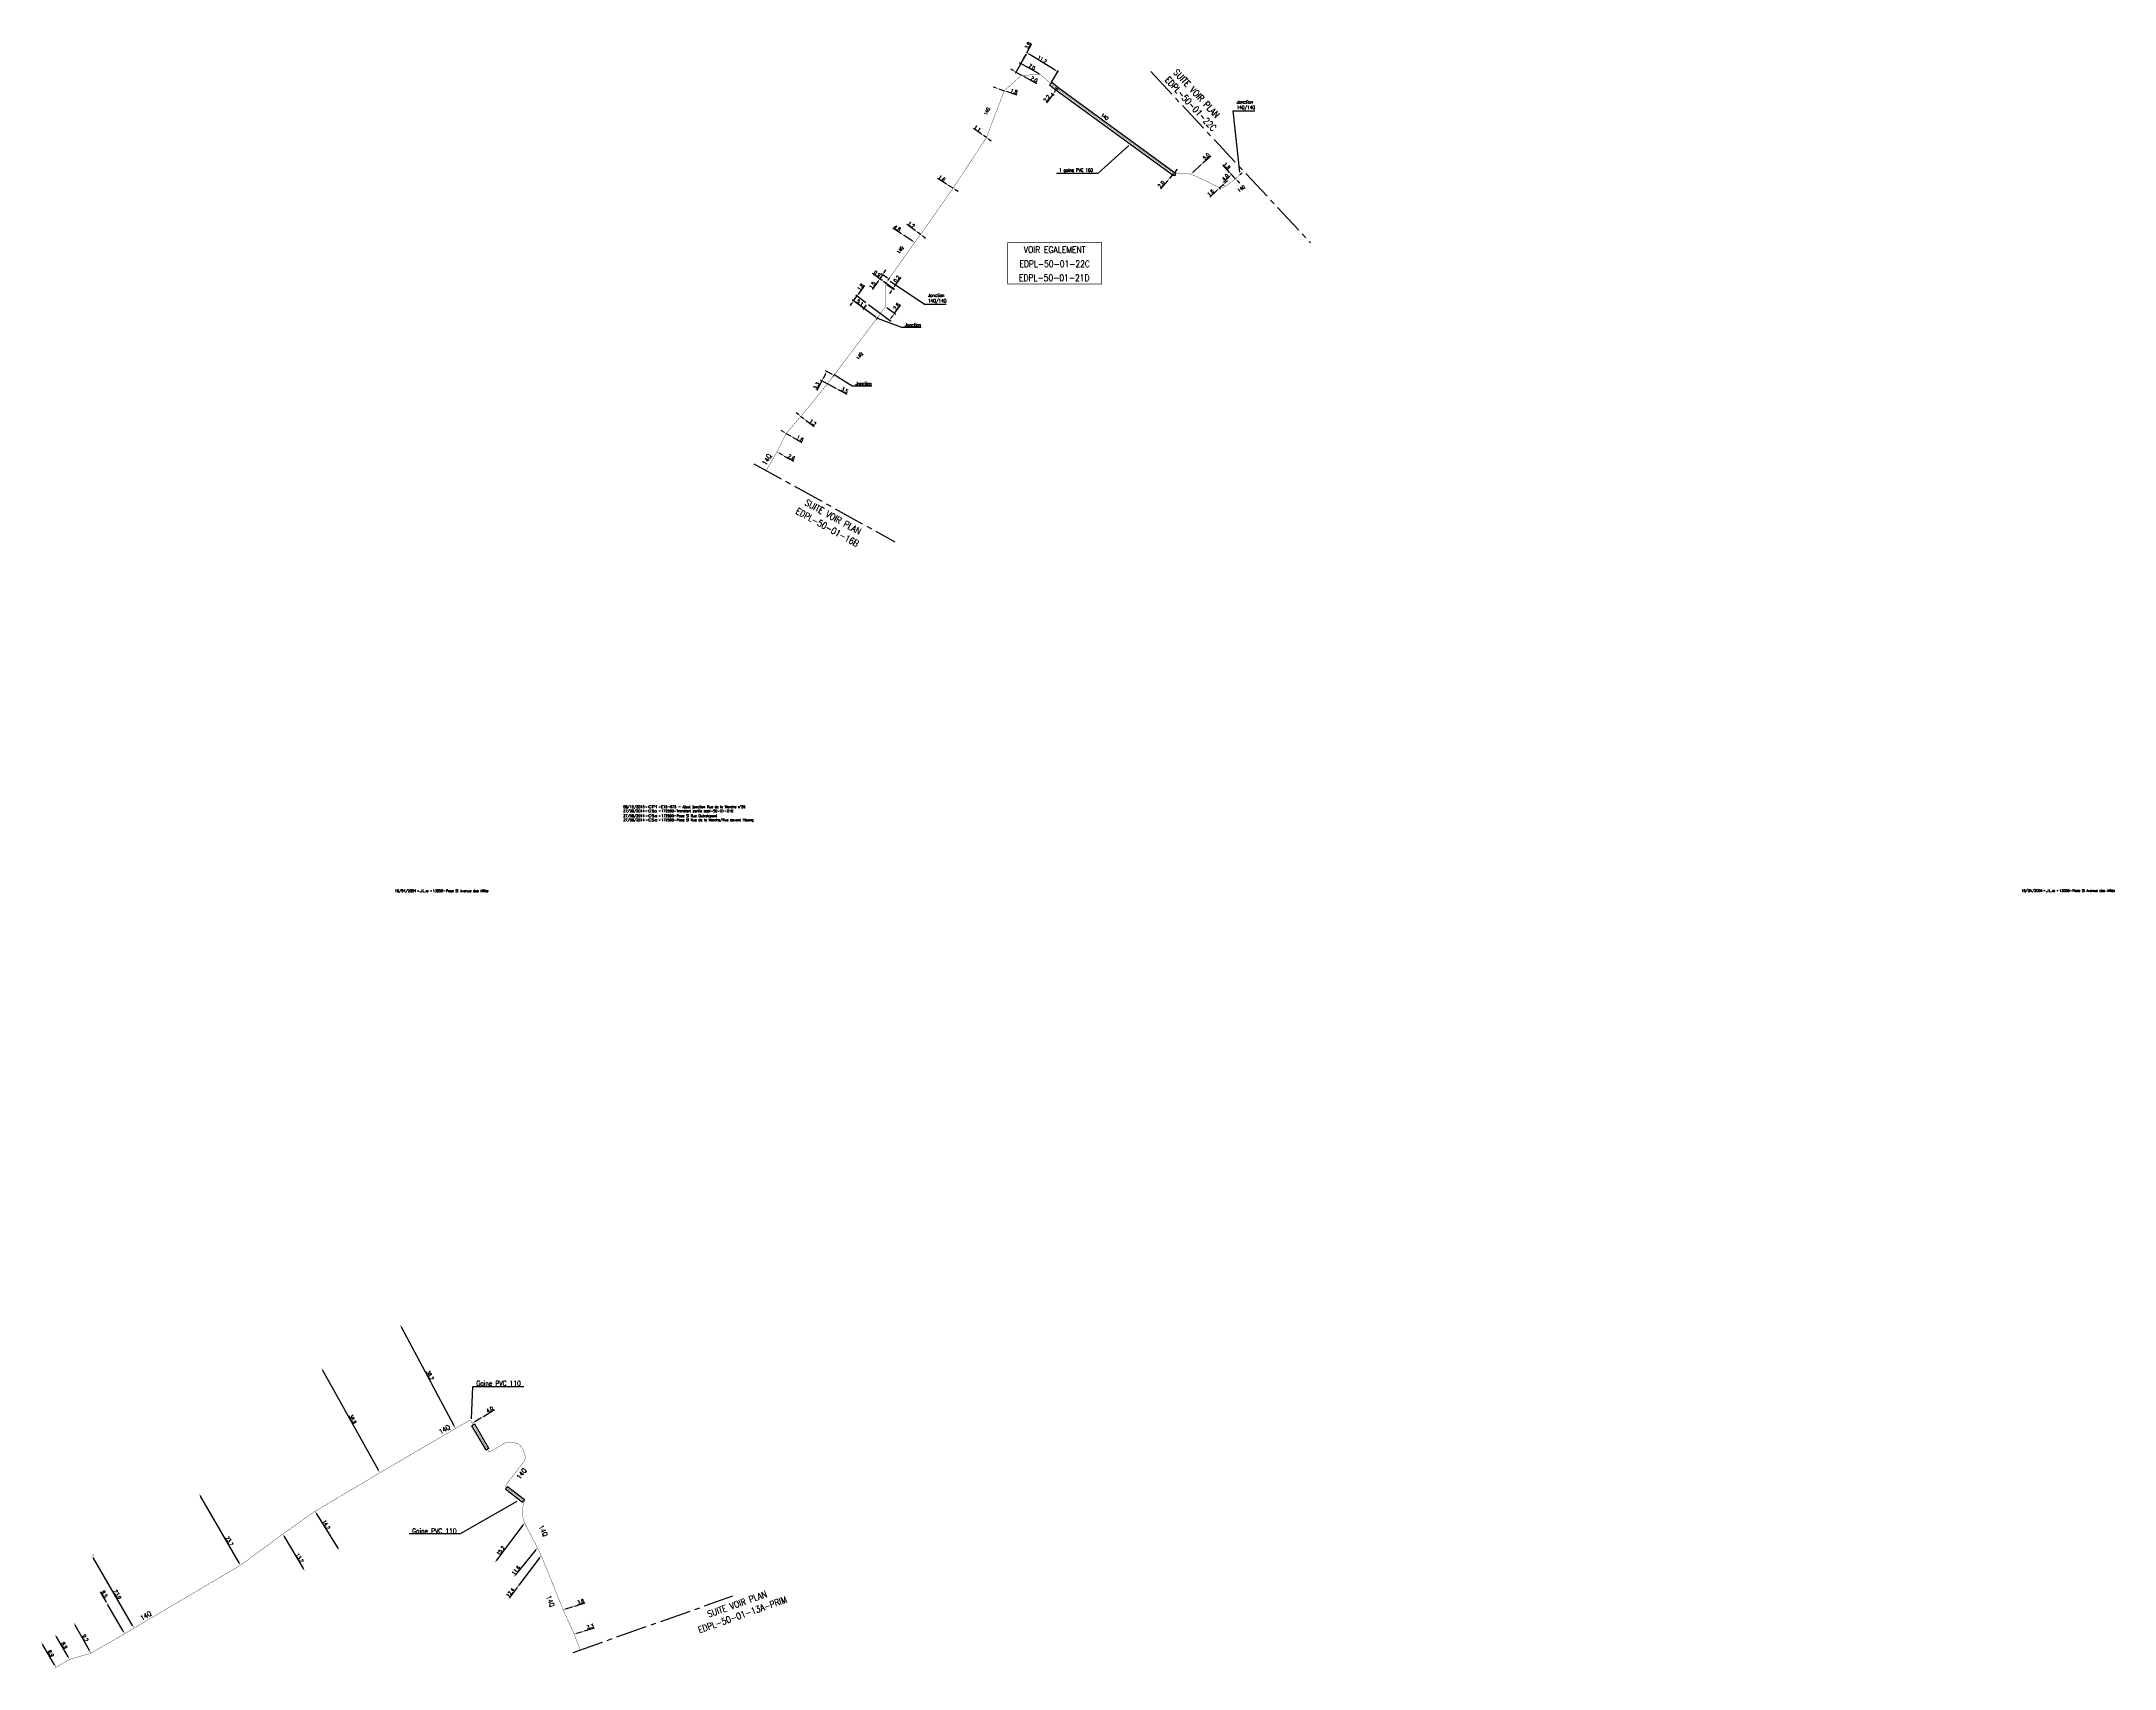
# Model space of a CAD drawing. Header units: millimetres. Extents: x 267332 to 267969, y 125000 to 125500.
import ezdxf
from ezdxf.enums import TextEntityAlignment as Align

# ---------------------------------------------------------------- set-up
doc = ezdxf.new("R2010")
doc.units = ezdxf.units.MM
doc.header["$PDMODE"] = 34
doc.linetypes.add('CENTER2', pattern=[28.575, 19.05, -3.175, 3.175, -3.175])
doc.linetypes.add('S_ST', pattern=[14, 8, -1.5, 0, -1.5, 0, -1.5, 0, -1.5])
doc.layers.get('0').update_dxf_attribs({"linetype": 'CONTINUOUS'})
doc.layers.get('DEFPOINTS').update_dxf_attribs({"linetype": 'CONTINUOUS'})
for name, color, linetype in [('S_100', 5, 'CONTINUOUS'), ('S_300', 7, 'CONTINUOUS'), ('S_400', 7, 'CONTINUOUS'), ('S_900', 7, 'CONTINUOUS')]:
    doc.layers.add(name, color=color, linetype=linetype)
doc.layers.add('S_910', color=7, linetype='CONTINUOUS', plot=False)
doc.styles.get("Standard").update_dxf_attribs({"font": 'romans.shx', "width": 0.85})
doc.dimstyles.get("Standard").update_dxf_attribs({"dimtxt": 1.5, "dimasz": 1.2, "dimexe": 0.625, "dimexo": 0.625, "dimgap": 0.25, "dimtad": 1, "dimdec": 1, "dimzin": 0, "dimdsep": 46, "dimtxsty": 'Standard', "dimcen": -0.5, "dimadec": 0, "dimazin": 0, "dimtfac": 1, "dimtdec": 1, "dimtmove": 0, "dimatfit": 3, "dimfxl": 0, "dimtolj": 1, "dimtzin": 0, "dimarcsym": 0})

# ---------------------------------------------------------------- blocks, each defined once
blk = doc.blocks.new('*D0')
at = {"layer": 'DEFPOINTS', "color": 0, "linetype": 'Continuous', "transparency": 16777216}
for p in [(267332.27, 125008.02), (267332.27, 125008.02), (267336.78, 125000.34)]:
    blk.add_point(p, dxfattribs=at)
at = {"layer": 'S_100', "color": 0, "linetype": 'Continuous', "lineweight": -2, "transparency": 16777216}
blk.add_line((267336.32, 125001.12), (267332.73, 125007.24), dxfattribs=at)
at = {"layer": 'S_100', "color": 0, "linetype": 'Continuous', "transparency": 16777216}
for points in [[(267332.86, 125007.32), (267332.6, 125007.16), (267332.27, 125008.02)], [(267336.45, 125001.19), (267336.19, 125001.04), (267336.78, 125000.34)]]:
    blk.add_solid(points, dxfattribs=at)
at = {"layer": 'S_100', "color": 0, "linetype": 'Continuous', "transparency": 16777216, "insert": (267335.17, 125004.56), "char_height": 1.125, "attachment_point": 5, "rotation": 300.39828}
blk.add_mtext('\\A1;8.9', dxfattribs=at)
blk = doc.blocks.new('*D1')
at = {"layer": 'DEFPOINTS', "color": 0, "linetype": 'Continuous', "transparency": 16777216}
for p in [(267336.42, 125010.45), (267336.42, 125010.45), (267340.92, 125002.77)]:
    blk.add_point(p, dxfattribs=at)
at = {"layer": 'S_100', "color": 0, "linetype": 'Continuous', "lineweight": -2, "transparency": 16777216}
blk.add_line((267340.47, 125003.55), (267336.88, 125009.67), dxfattribs=at)
at = {"layer": 'S_100', "color": 0, "linetype": 'Continuous', "transparency": 16777216}
for points in [[(267337.01, 125009.75), (267336.75, 125009.6), (267336.42, 125010.45)], [(267340.6, 125003.62), (267340.34, 125003.47), (267340.92, 125002.77)]]:
    blk.add_solid(points, dxfattribs=at)
at = {"layer": 'S_100', "color": 0, "linetype": 'Continuous', "transparency": 16777216, "insert": (267339.3, 125007.02), "char_height": 1.125, "attachment_point": 5, "rotation": 300.385}
blk.add_mtext('\\A1;8.9', dxfattribs=at)
blk = doc.blocks.new('*D2')
at = {"layer": 'DEFPOINTS', "color": 0, "linetype": 'Continuous', "transparency": 16777216}
for p in [(267342.23, 125014.07), (267342.23, 125014.07), (267347.47, 125004.67)]:
    blk.add_point(p, dxfattribs=at)
at = {"layer": 'S_100', "color": 0, "linetype": 'Continuous', "lineweight": -2, "transparency": 16777216}
for p, q in [((267347.04, 125005.45), (267342.66, 125013.28)), ((267347.88, 125004.9), (267347.89, 125004.9))]:
    blk.add_line(p, q, dxfattribs=at)
at = {"layer": 'S_100', "color": 0, "linetype": 'Continuous', "transparency": 16777216}
for points in [[(267342.8, 125013.35), (267342.53, 125013.21), (267342.23, 125014.07)], [(267347.17, 125005.53), (267346.91, 125005.38), (267347.48, 125004.67)]]:
    blk.add_solid(points, dxfattribs=at)
at = {"layer": 'S_100', "color": 0, "linetype": 'Continuous', "transparency": 16777216, "insert": (267345.74, 125009.31), "char_height": 1.125, "attachment_point": 5, "rotation": 299.19842}
blk.add_mtext('\\A1;9.2', dxfattribs=at)
blk = doc.blocks.new('*D3')
at = {"layer": 'DEFPOINTS', "color": 0, "linetype": 'Continuous', "transparency": 16777216}
for p in [(267352.26, 125020.32), (267352.26, 125020.32), (267357.87, 125010.69)]:
    blk.add_point(p, dxfattribs=at)
at = {"layer": 'S_100', "color": 0, "linetype": 'Continuous', "lineweight": -2, "transparency": 16777216}
for p, q in [((267352.26, 125020.32), (267350.4, 125023.52)), ((267357.42, 125011.47), (267352.71, 125019.55))]:
    blk.add_line(p, q, dxfattribs=at)
at = {"layer": 'S_100', "color": 0, "linetype": 'Continuous', "transparency": 16777216}
for points in [[(267352.84, 125019.62), (267352.58, 125019.47), (267352.26, 125020.32)], [(267357.55, 125011.54), (267357.29, 125011.39), (267357.87, 125010.69)]]:
    blk.add_solid(points, dxfattribs=at)
at = {"layer": 'S_100', "color": 0, "linetype": 'Continuous', "transparency": 16777216, "insert": (267351.65, 125022.87), "char_height": 1.125, "attachment_point": 5, "rotation": 300.21161}
blk.add_mtext('\\A1;9.5', dxfattribs=at)
blk = doc.blocks.new('*D4')
at = {"layer": 'DEFPOINTS', "color": 0, "linetype": 'Continuous', "transparency": 16777216}
for p in [(267347.83, 125034.63), (267347.84, 125034.63), (267360.74, 125012.39)]:
    blk.add_point(p, dxfattribs=at)
at = {"layer": 'S_100', "color": 0, "linetype": 'Continuous', "lineweight": -2, "transparency": 16777216}
for p, q in [((267348.23, 125034.86), (267348.25, 125034.87)), ((267360.29, 125013.17), (267348.29, 125033.86))]:
    blk.add_line(p, q, dxfattribs=at)
at = {"layer": 'S_100', "color": 0, "linetype": 'Continuous', "transparency": 16777216}
for points in [[(267348.42, 125033.93), (267348.16, 125033.78), (267347.84, 125034.63)], [(267360.42, 125013.24), (267360.16, 125013.09), (267360.74, 125012.39)]]:
    blk.add_solid(points, dxfattribs=at)
at = {"layer": 'S_100', "color": 0, "linetype": 'Continuous', "transparency": 16777216, "insert": (267355.64, 125022.68), "char_height": 1.125, "attachment_point": 5, "rotation": 300.11618}
blk.add_mtext('\\A1;23.9', dxfattribs=at)
blk = doc.blocks.new('*D5')
at = {"layer": 'DEFPOINTS', "color": 0, "linetype": 'Continuous', "transparency": 16777216}
for p in [(267380.71, 125053.7), (267380.71, 125053.7), (267393.47, 125031.72)]:
    blk.add_point(p, dxfattribs=at)
at = {"layer": 'S_100', "color": 0, "linetype": 'Continuous', "lineweight": -2, "transparency": 16777216}
blk.add_line((267393.01, 125032.5), (267381.16, 125052.93), dxfattribs=at)
at = {"layer": 'S_100', "color": 0, "linetype": 'Continuous', "transparency": 16777216}
for points in [[(267381.29, 125053), (267381.03, 125052.85), (267380.71, 125053.7)], [(267393.14, 125032.58), (267392.88, 125032.43), (267393.47, 125031.72)]]:
    blk.add_solid(points, dxfattribs=at)
at = {"layer": 'S_100', "color": 0, "linetype": 'Continuous', "transparency": 16777216, "insert": (267390.03, 125039.14), "char_height": 1.125, "attachment_point": 5, "rotation": 300.13149}
blk.add_mtext('\\A1;23.7', dxfattribs=at)
blk = doc.blocks.new('*D6')
at = {"layer": 'DEFPOINTS', "color": 0, "linetype": 'Continuous', "transparency": 16777216}
for p in [(267406.45, 125041.3), (267413.15, 125029.93), (267413.15, 125029.93)]:
    blk.add_point(p, dxfattribs=at)
at = {"layer": 'S_100', "color": 0, "linetype": 'Continuous', "lineweight": -2, "transparency": 16777216}
blk.add_line((267406.91, 125040.53), (267412.69, 125030.71), dxfattribs=at)
at = {"layer": 'S_100', "color": 0, "linetype": 'Continuous', "transparency": 16777216}
for points in [[(267407.03, 125040.6), (267406.78, 125040.45), (267406.45, 125041.3)], [(267412.82, 125030.78), (267412.56, 125030.63), (267413.15, 125029.93)]]:
    blk.add_solid(points, dxfattribs=at)
at = {"layer": 'S_100', "color": 0, "linetype": 'Continuous', "transparency": 16777216, "insert": (267411.63, 125033.99), "char_height": 1.125, "attachment_point": 5, "rotation": 300.51658}
blk.add_mtext('\\A1;13.2', dxfattribs=at)
blk = doc.blocks.new('*D7')
at = {"layer": 'DEFPOINTS', "color": 0, "linetype": 'Continuous', "transparency": 16777216}
for p in [(267416.35, 125048.3), (267423.86, 125036.24), (267423.86, 125036.24)]:
    blk.add_point(p, dxfattribs=at)
at = {"layer": 'S_100', "color": 0, "linetype": 'Continuous', "lineweight": -2, "transparency": 16777216}
blk.add_line((267416.83, 125047.53), (267423.38, 125037.01), dxfattribs=at)
at = {"layer": 'S_100', "color": 0, "linetype": 'Continuous', "transparency": 16777216}
for points in [[(267416.96, 125047.61), (267416.7, 125047.45), (267416.35, 125048.3)], [(267423.51, 125037.09), (267423.26, 125036.93), (267423.86, 125036.24)]]:
    blk.add_solid(points, dxfattribs=at)
at = {"layer": 'S_100', "color": 0, "linetype": 'Continuous', "transparency": 16777216, "insert": (267419.81, 125044.16), "char_height": 1.125, "attachment_point": 5, "rotation": 301.91455}
blk.add_mtext('\\A1;14.2', dxfattribs=at)
blk = doc.blocks.new('*D8')
at = {"layer": 'DEFPOINTS', "color": 0, "linetype": 'Continuous', "transparency": 16777216}
for p in [(267418.33, 125092.37), (267418.33, 125092.37), (267436.25, 125060.11)]:
    blk.add_point(p, dxfattribs=at)
at = {"layer": 'S_100', "color": 0, "linetype": 'Continuous', "lineweight": -2, "transparency": 16777216}
blk.add_line((267435.82, 125060.9), (267418.77, 125091.58), dxfattribs=at)
at = {"layer": 'S_100', "color": 0, "linetype": 'Continuous', "transparency": 16777216}
for points in [[(267418.9, 125091.65), (267418.64, 125091.51), (267418.33, 125092.37)], [(267435.95, 125060.97), (267435.69, 125060.82), (267436.25, 125060.11)]]:
    blk.add_solid(points, dxfattribs=at)
at = {"layer": 'S_100', "color": 0, "linetype": 'Continuous', "transparency": 16777216, "insert": (267427.95, 125076.6), "char_height": 1.125, "attachment_point": 5, "rotation": 299.05292}
blk.add_mtext('\\A1;36.9', dxfattribs=at)
blk = doc.blocks.new('*D9')
at = {"layer": 'DEFPOINTS', "color": 0, "linetype": 'Continuous', "transparency": 16777216}
for p in [(267442.52, 125105.71), (267442.52, 125105.71), (267459.53, 125073.75)]:
    blk.add_point(p, dxfattribs=at)
at = {"layer": 'S_100', "color": 0, "linetype": 'Continuous', "lineweight": -2, "transparency": 16777216}
blk.add_line((267459.11, 125074.55), (267442.94, 125104.91), dxfattribs=at)
at = {"layer": 'S_100', "color": 0, "linetype": 'Continuous', "transparency": 16777216}
for points in [[(267443.07, 125104.98), (267442.81, 125104.84), (267442.52, 125105.71)], [(267459.24, 125074.62), (267458.98, 125074.48), (267459.53, 125073.75)]]:
    blk.add_solid(points, dxfattribs=at)
at = {"layer": 'S_100', "color": 0, "linetype": 'Continuous', "transparency": 16777216, "insert": (267451.69, 125090.08), "char_height": 1.125, "attachment_point": 5, "rotation": 298.03185}
blk.add_mtext('\\A1;36.2', dxfattribs=at)
blk = doc.blocks.new('*D10')
at = {"layer": 'DEFPOINTS', "color": 0, "linetype": 'Continuous', "transparency": 16777216}
for p in [(267464.69, 125075.39), (267468.1, 125077.48), (267468.1, 125077.48)]:
    blk.add_point(p, dxfattribs=at)
at = {"layer": 'S_100', "color": 0, "linetype": 'Continuous', "lineweight": -2, "transparency": 16777216}
for p, q in [((267465.46, 125075.86), (267467.34, 125077.01)), ((267467.86, 125077.88), (267467.86, 125077.88)), ((267468.1, 125077.48), (267471.5, 125079.55))]:
    blk.add_line(p, q, dxfattribs=at)
at = {"layer": 'S_100', "color": 0, "linetype": 'Continuous', "transparency": 16777216}
for points in [[(267465.38, 125075.99), (267465.54, 125075.73), (267464.69, 125075.39)], [(267467.26, 125077.13), (267467.41, 125076.88), (267468.1, 125077.48)]]:
    blk.add_solid(points, dxfattribs=at)
at = {"layer": 'S_100', "color": 0, "linetype": 'Continuous', "transparency": 16777216, "insert": (267470.09, 125079.57), "char_height": 1.125, "attachment_point": 5, "rotation": 31.40659}
blk.add_mtext('\\A1;4.0', dxfattribs=at)
blk = doc.blocks.new('*D11')
at = {"layer": 'DEFPOINTS', "color": 0, "linetype": 'Continuous', "transparency": 16777216}
for p in [(267485.87, 125034.74), (267478.47, 125024.85), (267478.47, 125024.85)]:
    blk.add_point(p, dxfattribs=at)
at = {"layer": 'S_100', "color": 0, "linetype": 'Continuous', "lineweight": -2, "transparency": 16777216}
for p, q in [((267485.33, 125034.02), (267479.01, 125025.57)), ((267478.47, 125024.85), (267476.02, 125021.57))]:
    blk.add_line(p, q, dxfattribs=at)
at = {"layer": 'S_100', "color": 0, "linetype": 'Continuous', "transparency": 16777216}
for points in [[(267485.21, 125034.11), (267485.45, 125033.93), (267485.87, 125034.74)], [(267478.89, 125025.66), (267479.13, 125025.48), (267478.47, 125024.85)]]:
    blk.add_solid(points, dxfattribs=at)
at = {"layer": 'S_100', "color": 0, "linetype": 'Continuous', "transparency": 16777216, "insert": (267476.37, 125023.3), "char_height": 1.125, "attachment_point": 5, "rotation": 53.19744}
blk.add_mtext('\\A1;12.4', dxfattribs=at)
blk = doc.blocks.new('*D12')
at = {"layer": 'DEFPOINTS', "color": 0, "linetype": 'Continuous', "transparency": 16777216}
for p in [(267484.7, 125037.09), (267477.41, 125028.02), (267477.41, 125028.02)]:
    blk.add_point(p, dxfattribs=at)
at = {"layer": 'S_100', "color": 0, "linetype": 'Continuous', "lineweight": -2, "transparency": 16777216}
for p, q in [((267484.13, 125036.39), (267477.97, 125028.72)), ((267484.33, 125037.39), (267484.33, 125037.39))]:
    blk.add_line(p, q, dxfattribs=at)
at = {"layer": 'S_100', "color": 0, "linetype": 'Continuous', "transparency": 16777216}
for points in [[(267484.02, 125036.49), (267484.25, 125036.3), (267484.7, 125037.09)], [(267477.85, 125028.82), (267478.09, 125028.63), (267477.41, 125028.02)]]:
    blk.add_solid(points, dxfattribs=at)
at = {"layer": 'S_100', "color": 0, "linetype": 'Continuous', "transparency": 16777216, "insert": (267478.15, 125030.14), "char_height": 1.125, "attachment_point": 5, "rotation": 51.21604}
blk.add_mtext('\\A1;11.6', dxfattribs=at)
blk = doc.blocks.new('*D13')
at = {"layer": 'DEFPOINTS', "color": 0, "linetype": 'Continuous', "transparency": 16777216}
for p in [(267480.77, 125044.76), (267471.63, 125032.56), (267471.63, 125032.56)]:
    blk.add_point(p, dxfattribs=at)
at = {"layer": 'S_100', "color": 0, "linetype": 'Continuous', "lineweight": -2, "transparency": 16777216}
blk.add_line((267480.23, 125044.04), (267472.17, 125033.28), dxfattribs=at)
at = {"layer": 'S_100', "color": 0, "linetype": 'Continuous', "transparency": 16777216}
for points in [[(267480.11, 125044.13), (267480.36, 125043.95), (267480.77, 125044.76)], [(267472.05, 125033.37), (267472.29, 125033.19), (267471.63, 125032.56)]]:
    blk.add_solid(points, dxfattribs=at)
at = {"layer": 'S_100', "color": 0, "linetype": 'Continuous', "transparency": 16777216, "insert": (267473.42, 125036.2), "char_height": 1.125, "attachment_point": 5, "rotation": 53.14109}
blk.add_mtext('\\A1;15.2', dxfattribs=at)
blk = doc.blocks.new('GIS_MODF')
at = {"color": 0, "linetype": 'Continuous', "flags": 128}
for points in [[(-2.26, -0.01), (-1.76, -0.01)], [(1.76, -0.01), (2.26, -0.01)]]:
    blk.add_lwpolyline(points, dxfattribs=at)
at = {"color": 0, "linetype": 'Continuous'}
blk.add_attdef('DATE', text='', height=0.75, dxfattribs=at).set_placement((-2.58, -0.39), align=Align.RIGHT)
at = {"color": 0, "linetype": 'Continuous', "width": 3.590909}
blk.add_attdef('USER', text='', height=0.75, dxfattribs=at).set_placement((-1.52, -0.39), (1.31, -0.39), align=Align.FIT)
at = {"color": 0, "linetype": 'Continuous'}
blk.add_attdef('DESC', (2.53, -0.39), '', height=0.75, dxfattribs=at)
blk = doc.blocks.new('*D14')
at = {"layer": 'DEFPOINTS', "color": 0, "linetype": 'Continuous', "transparency": 16777216}
for p in [(267582.92, 125421.94), (267586.07, 125419.62), (267589.11, 125415.15)]:
    blk.add_point(p, dxfattribs=at)
at = {"layer": 'S_100', "color": 0, "linetype": 'Continuous', "lineweight": -2, "transparency": 16777216}
for p, q in [((267583.46, 125422.66), (267585.32, 125425.19)), ((267581.32, 125419.77), (267580.79, 125419.04)), ((267588.73, 125415.42), (267581.48, 125420.77)), ((267581.86, 125420.49), (267582.92, 125421.94)), ((267585.69, 125419.9), (267582.55, 125422.22))]:
    blk.add_line(p, q, dxfattribs=at)
at = {"layer": 'S_100', "color": 0, "linetype": 'Continuous', "transparency": 16777216}
for points in [[(267581.2, 125419.85), (267581.44, 125419.68), (267581.86, 125420.49)], [(267583.34, 125422.75), (267583.58, 125422.57), (267582.92, 125421.94)]]:
    blk.add_solid(points, dxfattribs=at)
at = {"layer": 'S_100', "color": 0, "linetype": 'Continuous', "transparency": 16777216, "insert": (267584.05, 125424.73), "char_height": 1.125, "attachment_point": 5, "rotation": 53.6048}
blk.add_mtext('\\A1;1.8', dxfattribs=at)
blk = doc.blocks.new('*D15')
at = {"layer": 'DEFPOINTS', "color": 0, "linetype": 'Continuous', "transparency": 16777216}
for p in [(267586.07, 125419.62), (267585, 125418.17), (267589.11, 125415.15)]:
    blk.add_point(p, dxfattribs=at)
at = {"layer": 'S_100', "color": 0, "linetype": 'Continuous', "lineweight": -2, "transparency": 16777216}
for p, q in [((267585, 125418.17), (267582.58, 125419.95)), ((267585.79, 125419.24), (267584.72, 125417.79)), ((267588.38, 125415.68), (267585.72, 125417.64))]:
    blk.add_line(p, q, dxfattribs=at)
at = {"layer": 'S_100', "color": 0, "linetype": 'Continuous', "transparency": 16777216}
for points in [[(267585.81, 125417.76), (267585.64, 125417.52), (267585, 125418.17)], [(267588.47, 125415.8), (267588.29, 125415.56), (267589.11, 125415.15)]]:
    blk.add_solid(points, dxfattribs=at)
at = {"layer": 'S_100', "color": 0, "linetype": 'Continuous', "transparency": 16777216, "insert": (267583.87, 125419.93), "char_height": 1.125, "attachment_point": 5, "rotation": 323.6048}
blk.add_mtext('\\A1;5.1', dxfattribs=at)
blk = doc.blocks.new('*D16')
at = {"layer": 'DEFPOINTS', "color": 0, "linetype": 'Continuous', "transparency": 16777216}
for p in [(267586.07, 125419.62), (267591.72, 125418.69), (267592.96, 125414.54)]:
    blk.add_point(p, dxfattribs=at)
at = {"layer": 'S_100', "color": 0, "linetype": 'Continuous', "lineweight": -2, "transparency": 16777216}
for p, q in [((267586.45, 125419.34), (267593.33, 125414.27)), ((267594.5, 125416.64), (267596.44, 125419.28)), ((267592.09, 125418.41), (267594.88, 125416.36)), ((267593.49, 125415.27), (267593.96, 125415.91))]:
    blk.add_line(p, q, dxfattribs=at)
at = {"layer": 'S_100', "color": 0, "linetype": 'Continuous', "transparency": 16777216}
for points in [[(267593.37, 125415.36), (267593.61, 125415.18), (267592.96, 125414.54)], [(267593.84, 125416), (267594.08, 125415.82), (267594.5, 125416.64)]]:
    blk.add_solid(points, dxfattribs=at)
at = {"layer": 'S_100', "color": 0, "linetype": 'Continuous', "transparency": 16777216, "insert": (267595.13, 125418.76), "char_height": 1.125, "attachment_point": 5, "rotation": 53.6048}
blk.add_mtext('\\A1;2.6', dxfattribs=at)
blk = doc.blocks.new('*D17')
at = {"layer": 'DEFPOINTS', "color": 0, "linetype": 'Continuous', "transparency": 16777216}
for p in [(267591.1, 125426.45), (267591.1, 125426.45), (267591.83, 125425.92)]:
    blk.add_point(p, dxfattribs=at)
at = {"layer": 'S_100', "color": 0, "linetype": 'Continuous', "lineweight": -2, "transparency": 16777216}
for p, q in [((267590.37, 125426.97), (267587.73, 125428.84)), ((267591.83, 125425.92), (267591.1, 125426.45)), ((267592.57, 125425.4), (267593.3, 125424.88))]:
    blk.add_line(p, q, dxfattribs=at)
at = {"layer": 'S_100', "color": 0, "linetype": 'Continuous', "transparency": 16777216}
for points in [[(267590.45, 125427.09), (267590.28, 125426.84), (267591.1, 125426.45)], [(267592.65, 125425.53), (267592.48, 125425.28), (267591.83, 125425.92)]]:
    blk.add_solid(points, dxfattribs=at)
at = {"layer": 'S_100', "color": 0, "linetype": 'Continuous', "transparency": 16777216, "insert": (267589.11, 125428.77), "char_height": 1.125, "attachment_point": 5, "rotation": 324.6291}
blk.add_mtext('\\A1;0.9', dxfattribs=at)
blk = doc.blocks.new('*D18')
at = {"layer": 'DEFPOINTS', "color": 0, "linetype": 'Continuous', "transparency": 16777216}
for p in [(267591.1, 125426.45), (267591.72, 125425.76), (267594.05, 125424.35)]:
    blk.add_point(p, dxfattribs=at)
at = {"layer": 'S_100', "color": 0, "linetype": 'Continuous', "lineweight": -2, "transparency": 16777216}
for p, q in [((267591.48, 125426.17), (267594.44, 125424.08)), ((267592.1, 125425.49), (267594.32, 125423.91)), ((267594.57, 125425.08), (267596.47, 125427.76)), ((267593.42, 125423.45), (267592.9, 125422.72)), ((267593.94, 125424.19), (267594.05, 125424.35))]:
    blk.add_line(p, q, dxfattribs=at)
at = {"layer": 'S_100', "color": 0, "linetype": 'Continuous', "transparency": 16777216}
for points in [[(267594.45, 125425.17), (267594.7, 125425), (267594.05, 125424.35)], [(267593.29, 125423.54), (267593.54, 125423.37), (267593.94, 125424.19)]]:
    blk.add_solid(points, dxfattribs=at)
at = {"layer": 'S_100', "color": 0, "linetype": 'Continuous', "transparency": 16777216, "insert": (267595.17, 125427.22), "char_height": 1.125, "attachment_point": 5, "rotation": 54.6291}
blk.add_mtext('\\A1;0.2', dxfattribs=at)
blk = doc.blocks.new('*D19')
at = {"layer": 'DEFPOINTS', "color": 0, "linetype": 'Continuous', "transparency": 16777216}
for p in [(267596.65, 125441.05), (267596.65, 125441.05), (267600.67, 125438.43)]:
    blk.add_point(p, dxfattribs=at)
at = {"layer": 'S_100', "color": 0, "linetype": 'Continuous', "lineweight": -2, "transparency": 16777216}
for p, q in [((267596.65, 125441.05), (267593.91, 125442.84)), ((267599.92, 125438.92), (267597.41, 125440.56))]:
    blk.add_line(p, q, dxfattribs=at)
at = {"layer": 'S_100', "color": 0, "linetype": 'Continuous', "transparency": 16777216}
for points in [[(267597.49, 125440.68), (267597.32, 125440.43), (267596.65, 125441.05)], [(267600, 125439.04), (267599.84, 125438.79), (267600.67, 125438.43)]]:
    blk.add_solid(points, dxfattribs=at)
at = {"layer": 'S_100', "color": 0, "linetype": 'Continuous', "transparency": 16777216, "insert": (267595.31, 125442.82), "char_height": 1.125, "attachment_point": 5, "rotation": 326.85467}
blk.add_mtext('\\A1;4.8', dxfattribs=at)
blk = doc.blocks.new('*D20')
at = {"layer": 'DEFPOINTS', "color": 0, "linetype": 'Continuous', "transparency": 16777216}
for p in [(267601.54, 125441.55), (267601.54, 125441.55), (267602.51, 125440.85)]:
    blk.add_point(p, dxfattribs=at)
at = {"layer": 'S_100', "color": 0, "linetype": 'Continuous', "lineweight": -2, "transparency": 16777216}
for p, q in [((267600.81, 125442.08), (267598.27, 125443.92)), ((267602.51, 125440.85), (267601.54, 125441.55)), ((267603.24, 125440.32), (267603.97, 125439.79))]:
    blk.add_line(p, q, dxfattribs=at)
at = {"layer": 'S_100', "color": 0, "linetype": 'Continuous', "transparency": 16777216}
for points in [[(267600.9, 125442.2), (267600.72, 125441.96), (267601.54, 125441.55)], [(267603.33, 125440.44), (267603.15, 125440.2), (267602.51, 125440.85)]]:
    blk.add_solid(points, dxfattribs=at)
at = {"layer": 'S_100', "color": 0, "linetype": 'Continuous', "transparency": 16777216, "insert": (267599.62, 125443.87), "char_height": 1.125, "attachment_point": 5, "rotation": 324.03173}
blk.add_mtext('\\A1;1.2', dxfattribs=at)
blk = doc.blocks.new('*D21')
at = {"layer": 'DEFPOINTS', "color": 0, "linetype": 'Continuous', "transparency": 16777216}
for p in [(267611.1, 125455.97), (267611.1, 125455.97), (267612.47, 125455.14)]:
    blk.add_point(p, dxfattribs=at)
at = {"layer": 'S_100', "color": 0, "linetype": 'Continuous', "lineweight": -2, "transparency": 16777216}
for p, q in [((267610.33, 125456.43), (267607.64, 125458.06)), ((267612.47, 125455.14), (267611.1, 125455.97)), ((267613.24, 125454.67), (267614.01, 125454.21))]:
    blk.add_line(p, q, dxfattribs=at)
at = {"layer": 'S_100', "color": 0, "linetype": 'Continuous', "transparency": 16777216}
for points in [[(267610.41, 125456.56), (267610.25, 125456.31), (267611.1, 125455.97)], [(267613.32, 125454.8), (267613.16, 125454.55), (267612.47, 125455.14)]]:
    blk.add_solid(points, dxfattribs=at)
at = {"layer": 'S_100', "color": 0, "linetype": 'Continuous', "transparency": 16777216, "insert": (267608.99, 125458.12), "char_height": 1.125, "attachment_point": 5, "rotation": 328.81446}
blk.add_mtext('\\A1;1.6', dxfattribs=at)
blk = doc.blocks.new('*D22')
at = {"layer": 'DEFPOINTS', "color": 0, "linetype": 'Continuous', "transparency": 16777216}
for p in [(267621.82, 125471.27), (267621.82, 125471.27), (267622.73, 125470.65)]:
    blk.add_point(p, dxfattribs=at)
at = {"layer": 'S_100', "color": 0, "linetype": 'Continuous', "lineweight": -2, "transparency": 16777216}
for p, q in [((267621.08, 125471.78), (267618.72, 125473.41)), ((267622.73, 125470.65), (267621.82, 125471.27)), ((267623.47, 125470.14), (267624.21, 125469.63))]:
    blk.add_line(p, q, dxfattribs=at)
at = {"layer": 'S_100', "color": 0, "linetype": 'Continuous', "transparency": 16777216}
for points in [[(267621.16, 125471.91), (267620.99, 125471.66), (267621.82, 125471.27)], [(267623.55, 125470.26), (267623.38, 125470.02), (267622.73, 125470.65)]]:
    blk.add_solid(points, dxfattribs=at)
at = {"layer": 'S_100', "color": 0, "linetype": 'Continuous', "transparency": 16777216, "insert": (267619.95, 125473.47), "char_height": 1.125, "attachment_point": 5, "rotation": 325.50392}
blk.add_mtext('\\A1;1.1', dxfattribs=at)
blk = doc.blocks.new('*D23')
at = {"layer": 'DEFPOINTS', "color": 0, "linetype": 'Continuous', "transparency": 16777216}
for p in [(267626.5, 125485.64), (267626.5, 125485.64), (267628.2, 125485.08)]:
    blk.add_point(p, dxfattribs=at)
at = {"layer": 'S_100', "color": 0, "linetype": 'Continuous', "lineweight": -2, "transparency": 16777216}
for p, q in [((267625.64, 125485.93), (267624.79, 125486.21)), ((267626.5, 125485.64), (267628.2, 125485.08)), ((267629.06, 125484.79), (267632.04, 125483.81))]:
    blk.add_line(p, q, dxfattribs=at)
at = {"layer": 'S_100', "color": 0, "linetype": 'Continuous', "transparency": 16777216}
for points in [[(267625.69, 125486.07), (267625.59, 125485.78), (267626.5, 125485.64)], [(267629.11, 125484.94), (267629.01, 125484.65), (267628.2, 125485.08)]]:
    blk.add_solid(points, dxfattribs=at)
at = {"layer": 'S_100', "color": 0, "linetype": 'Continuous', "transparency": 16777216, "insert": (267631.21, 125484.87), "char_height": 1.125, "attachment_point": 5, "rotation": 341.69504}
blk.add_mtext('\\A1;1.8', dxfattribs=at)
blk = doc.blocks.new('*D24')
at = {"layer": 'DEFPOINTS', "color": 0, "linetype": 'Continuous', "transparency": 16777216}
for p in [(267635.12, 125496.74), (267635.12, 125496.74), (267639.37, 125490.01)]:
    blk.add_point(p, dxfattribs=at)
at = {"layer": 'S_100', "color": 0, "linetype": 'Continuous', "lineweight": -2, "transparency": 16777216}
for p, q in [((267633.7, 125494.21), (267634.68, 125495.96)), ((267635.12, 125496.74), (267636.72, 125499.6)), ((267638.96, 125490.24), (267632.86, 125493.66))]:
    blk.add_line(p, q, dxfattribs=at)
at = {"layer": 'S_100', "color": 0, "linetype": 'Continuous', "transparency": 16777216}
for points in [[(267634.55, 125496.03), (267634.81, 125495.89), (267635.12, 125496.74)], [(267633.57, 125494.29), (267633.83, 125494.14), (267633.26, 125493.43)]]:
    blk.add_solid(points, dxfattribs=at)
at = {"layer": 'S_100', "color": 0, "linetype": 'Continuous', "transparency": 16777216, "insert": (267635.49, 125498.93), "char_height": 1.125, "attachment_point": 5, "rotation": 60.76275}
blk.add_mtext('\\A1;3.8', dxfattribs=at)
blk = doc.blocks.new('*D25')
at = {"layer": 'DEFPOINTS', "color": 0, "linetype": 'Continuous', "transparency": 16777216}
for p in [(267635.12, 125496.74), (267633.26, 125493.43), (267639.37, 125490.01)]:
    blk.add_point(p, dxfattribs=at)
at = {"layer": 'S_100', "color": 0, "linetype": 'Continuous', "lineweight": -2, "transparency": 16777216}
for p, q in [((267634.89, 125496.33), (267633.04, 125493.02)), ((267638.59, 125490.45), (267634.05, 125492.99))]:
    blk.add_line(p, q, dxfattribs=at)
at = {"layer": 'S_100', "color": 0, "linetype": 'Continuous', "transparency": 16777216}
for points in [[(267634.12, 125493.12), (267633.98, 125492.86), (267633.26, 125493.43)], [(267638.66, 125490.58), (267638.51, 125490.32), (267639.37, 125490.01)]]:
    blk.add_solid(points, dxfattribs=at)
at = {"layer": 'S_100', "color": 0, "linetype": 'Continuous', "transparency": 16777216, "insert": (267636.68, 125492.37), "char_height": 1.125, "attachment_point": 5, "rotation": 330.76275}
blk.add_mtext('\\A1;7.0', dxfattribs=at)
blk = doc.blocks.new('*D26')
at = {"layer": 'DEFPOINTS', "color": 0, "linetype": 'Continuous', "transparency": 16777216}
for p in [(267635.12, 125496.74), (267631.81, 125490.82), (267633.55, 125489.85)]:
    blk.add_point(p, dxfattribs=at)
at = {"layer": 'S_100', "color": 0, "linetype": 'Continuous', "lineweight": -2, "transparency": 16777216}
for p, q in [((267634.89, 125496.33), (267631.58, 125490.41)), ((267631.02, 125491.26), (267630.24, 125491.7)), ((267631.81, 125490.82), (267633.55, 125489.85)), ((267634.34, 125489.41), (267638.07, 125487.32))]:
    blk.add_line(p, q, dxfattribs=at)
at = {"layer": 'S_100', "color": 0, "linetype": 'Continuous', "transparency": 16777216}
for points in [[(267631.09, 125491.39), (267630.95, 125491.13), (267631.81, 125490.82)], [(267634.41, 125489.54), (267634.26, 125489.27), (267633.55, 125489.85)]]:
    blk.add_solid(points, dxfattribs=at)
at = {"layer": 'S_100', "color": 0, "linetype": 'Continuous', "transparency": 16777216, "insert": (267637.39, 125488.55), "char_height": 1.125, "attachment_point": 5, "rotation": 330.76275}
blk.add_mtext('\\A1;2.0', dxfattribs=at)
blk = doc.blocks.new('*D27')
at = {"layer": 'DEFPOINTS', "color": 0, "linetype": 'Continuous', "transparency": 16777216}
for p in [(267635.12, 125496.74), (267635.12, 125496.74), (267642.47, 125487.31)]:
    blk.add_point(p, dxfattribs=at)
at = {"layer": 'S_100', "color": 0, "linetype": 'Continuous', "lineweight": -2, "transparency": 16777216}
for p, q in [((267643.89, 125491.35), (267635.89, 125496.27)), ((267642.71, 125487.71), (267644.9, 125491.27))]:
    blk.add_line(p, q, dxfattribs=at)
at = {"layer": 'S_100', "color": 0, "linetype": 'Continuous', "transparency": 16777216}
for points in [[(267635.97, 125496.4), (267635.81, 125496.14), (267635.12, 125496.74)], [(267643.97, 125491.47), (267643.81, 125491.22), (267644.66, 125490.87)]]:
    blk.add_solid(points, dxfattribs=at)
at = {"layer": 'S_100', "color": 0, "linetype": 'Continuous', "transparency": 16777216, "insert": (267639.86, 125494.71), "char_height": 1.125, "attachment_point": 5, "rotation": 328.39622}
blk.add_mtext('\\A1;11.2', dxfattribs=at)
blk = doc.blocks.new('*D28')
at = {"layer": 'DEFPOINTS', "color": 0, "linetype": 'Continuous', "transparency": 16777216}
for p in [(267685.64, 125459.45), (267689.29, 125462.86), (267689.29, 125462.86)]:
    blk.add_point(p, dxfattribs=at)
at = {"layer": 'S_100', "color": 0, "linetype": 'Continuous', "lineweight": -2, "transparency": 16777216}
for p, q in [((267689.29, 125462.86), (267691.69, 125465.1)), ((267686.29, 125460.07), (267688.64, 125462.25))]:
    blk.add_line(p, q, dxfattribs=at)
at = {"layer": 'S_100', "color": 0, "linetype": 'Continuous', "transparency": 16777216}
for points in [[(267686.19, 125460.18), (267686.4, 125459.96), (267685.64, 125459.45)], [(267688.53, 125462.36), (267688.74, 125462.14), (267689.29, 125462.86)]]:
    blk.add_solid(points, dxfattribs=at)
at = {"layer": 'S_100', "color": 0, "linetype": 'Continuous', "transparency": 16777216, "insert": (267690.31, 125464.84), "char_height": 1.125, "attachment_point": 5, "rotation": 42.99332}
blk.add_mtext('\\A1;5.0', dxfattribs=at)
blk = doc.blocks.new('*D29')
at = {"layer": 'DEFPOINTS', "color": 0, "linetype": 'Continuous', "transparency": 16777216}
for p in [(267699.32, 125457.98), (267695.17, 125456.56), (267695.17, 125456.56)]:
    blk.add_point(p, dxfattribs=at)
at = {"layer": 'S_100', "color": 0, "linetype": 'Continuous', "lineweight": -2, "transparency": 16777216}
for p, q in [((267697.43, 125458.68), (267695.83, 125457.18)), ((267699, 125458.32), (267697.77, 125459.63))]:
    blk.add_line(p, q, dxfattribs=at)
at = {"layer": 'S_100', "color": 0, "linetype": 'Continuous', "transparency": 16777216}
for points in [[(267695.72, 125457.29), (267695.93, 125457.07), (267695.17, 125456.56)], [(267697.33, 125458.79), (267697.54, 125458.57), (267698.09, 125459.29)]]:
    blk.add_solid(points, dxfattribs=at)
at = {"layer": 'S_100', "color": 0, "linetype": 'Continuous', "transparency": 16777216, "insert": (267696.12, 125458.48), "char_height": 1.125, "attachment_point": 5, "rotation": 42.99332}
blk.add_mtext('\\A1;4.0', dxfattribs=at)
blk = doc.blocks.new('*D30')
at = {"layer": 'DEFPOINTS', "color": 0, "linetype": 'Continuous', "transparency": 16777216}
for p in [(267698.09, 125459.29), (267698.09, 125459.29), (267699.32, 125457.98)]:
    blk.add_point(p, dxfattribs=at)
at = {"layer": 'S_100', "color": 0, "linetype": 'Continuous', "lineweight": -2, "transparency": 16777216}
for p, q in [((267697.48, 125459.95), (267695.34, 125462.25)), ((267699.32, 125457.98), (267698.09, 125459.29)), ((267699.93, 125457.32), (267700.55, 125456.66))]:
    blk.add_line(p, q, dxfattribs=at)
at = {"layer": 'S_100', "color": 0, "linetype": 'Continuous', "transparency": 16777216}
for points in [[(267697.59, 125460.05), (267697.37, 125459.85), (267698.09, 125459.29)], [(267700.04, 125457.42), (267699.82, 125457.21), (267699.32, 125457.98)]]:
    blk.add_solid(points, dxfattribs=at)
at = {"layer": 'S_100', "color": 0, "linetype": 'Continuous', "transparency": 16777216, "insert": (267696.65, 125461.94), "char_height": 1.125, "attachment_point": 5, "rotation": 312.99332}
blk.add_mtext('\\A1;1.8', dxfattribs=at)
blk = doc.blocks.new('*D31')
at = {"layer": 'DEFPOINTS', "color": 0, "linetype": 'Continuous', "transparency": 16777216}
for p in [(267694, 125455.47), (267695.17, 125456.56), (267695.48, 125456.23)]:
    blk.add_point(p, dxfattribs=at)
at = {"layer": 'S_100', "color": 0, "linetype": 'Continuous', "lineweight": -2, "transparency": 16777216}
for p, q in [((267696.14, 125456.84), (267696.8, 125457.46)), ((267693.65, 125454.52), (267691.35, 125452.38)), ((267695.48, 125456.23), (267694.31, 125455.14)), ((267694.32, 125455.13), (267694.63, 125454.79)), ((267695.49, 125456.22), (267695.8, 125455.89))]:
    blk.add_line(p, q, dxfattribs=at)
at = {"layer": 'S_100', "color": 0, "linetype": 'Continuous', "transparency": 16777216}
for points in [[(267696.04, 125456.95), (267696.24, 125456.73), (267695.48, 125456.23)], [(267693.55, 125454.63), (267693.75, 125454.41), (267694.31, 125455.14)]]:
    blk.add_solid(points, dxfattribs=at)
at = {"layer": 'S_100', "color": 0, "linetype": 'Continuous', "transparency": 16777216, "insert": (267691.66, 125453.69), "char_height": 1.125, "attachment_point": 5, "rotation": 42.99332}
blk.add_mtext('\\A1;1.6', dxfattribs=at)
blk = doc.blocks.new('*D32')
at = {"layer": 'DEFPOINTS', "color": 0, "linetype": 'Continuous', "transparency": 16777216}
for p in [(267558.34, 125374.04), (267560.6, 125372.76), (267560.6, 125372.76)]:
    blk.add_point(p, dxfattribs=at)
at = {"layer": 'S_100', "color": 0, "linetype": 'Continuous', "lineweight": -2, "transparency": 16777216}
for p, q in [((267559.12, 125373.6), (267559.82, 125373.21)), ((267560.6, 125372.76), (267563.46, 125371.15))]:
    blk.add_line(p, q, dxfattribs=at)
at = {"layer": 'S_100', "color": 0, "linetype": 'Continuous', "transparency": 16777216}
for points in [[(267559.2, 125373.73), (267559.05, 125373.47), (267558.34, 125374.04)], [(267559.89, 125373.34), (267559.75, 125373.07), (267560.6, 125372.76)]]:
    blk.add_solid(points, dxfattribs=at)
at = {"layer": 'S_100', "color": 0, "linetype": 'Continuous', "transparency": 16777216, "insert": (267562.79, 125372.39), "char_height": 1.125, "attachment_point": 5, "rotation": 330.54354}
blk.add_mtext('\\A1;2.6', dxfattribs=at)
blk = doc.blocks.new('*D33')
at = {"layer": 'DEFPOINTS', "color": 0, "linetype": 'Continuous', "transparency": 16777216}
for p in [(267561.16, 125379.71), (267562.5, 125378.94), (267562.5, 125378.94)]:
    blk.add_point(p, dxfattribs=at)
at = {"layer": 'S_100', "color": 0, "linetype": 'Continuous', "lineweight": -2, "transparency": 16777216}
for p, q in [((267560.38, 125380.16), (267559.6, 125380.6)), ((267561.16, 125379.71), (267562.5, 125378.94)), ((267563.28, 125378.49), (267566.01, 125376.92))]:
    blk.add_line(p, q, dxfattribs=at)
at = {"layer": 'S_100', "color": 0, "linetype": 'Continuous', "transparency": 16777216}
for points in [[(267560.45, 125380.29), (267560.3, 125380.03), (267561.16, 125379.71)], [(267563.36, 125378.62), (267563.21, 125378.36), (267562.5, 125378.94)]]:
    blk.add_solid(points, dxfattribs=at)
at = {"layer": 'S_100', "color": 0, "linetype": 'Continuous', "transparency": 16777216, "insert": (267565.41, 125378.13), "char_height": 1.125, "attachment_point": 5, "rotation": 330.14502}
blk.add_mtext('\\A1;1.6', dxfattribs=at)
blk = doc.blocks.new('*D34')
at = {"layer": 'DEFPOINTS', "color": 0, "linetype": 'Continuous', "transparency": 16777216}
for p in [(267573.85, 125394.93), (267576.95, 125393.31), (267576.95, 125393.31)]:
    blk.add_point(p, dxfattribs=at)
at = {"layer": 'S_100', "color": 0, "linetype": 'Continuous', "lineweight": -2, "transparency": 16777216}
for p, q in [((267574.65, 125394.52), (267576.16, 125393.73)), ((267576.95, 125393.31), (267579.86, 125391.8))]:
    blk.add_line(p, q, dxfattribs=at)
at = {"layer": 'S_100', "color": 0, "linetype": 'Continuous', "transparency": 16777216}
for points in [[(267574.72, 125394.65), (267574.58, 125394.38), (267573.85, 125394.93)], [(267576.23, 125393.86), (267576.09, 125393.6), (267576.95, 125393.31)]]:
    blk.add_solid(points, dxfattribs=at)
at = {"layer": 'S_100', "color": 0, "linetype": 'Continuous', "transparency": 16777216, "insert": (267579.15, 125393.01), "char_height": 1.125, "attachment_point": 5, "rotation": 332.43897}
blk.add_mtext('\\A1;3.5', dxfattribs=at)
blk = doc.blocks.new('*D35')
at = {"layer": 'DEFPOINTS', "color": 0, "linetype": 'Continuous', "transparency": 16777216}
for p in [(267572.1, 125395.84), (267575.87, 125397.6), (267576.95, 125393.31)]:
    blk.add_point(p, dxfattribs=at)
at = {"layer": 'S_100', "color": 0, "linetype": 'Continuous', "lineweight": -2, "transparency": 16777216}
for p, q in [((267572.1, 125395.84), (267570.59, 125392.94)), ((267576.54, 125393.53), (267571.69, 125396.06)), ((267573.21, 125397.97), (267572.52, 125396.64)), ((267575.45, 125397.82), (267573.22, 125398.99))]:
    blk.add_line(p, q, dxfattribs=at)
at = {"layer": 'S_100', "color": 0, "linetype": 'Continuous', "transparency": 16777216}
for points in [[(267572.39, 125396.71), (267572.65, 125396.57), (267572.1, 125395.84)], [(267573.08, 125398.04), (267573.35, 125397.9), (267573.63, 125398.77)]]:
    blk.add_solid(points, dxfattribs=at)
at = {"layer": 'S_100', "color": 0, "linetype": 'Continuous', "transparency": 16777216, "insert": (267570.47, 125394.34), "char_height": 1.125, "attachment_point": 5, "rotation": 62.43897}
blk.add_mtext('\\A1;3.3', dxfattribs=at)
blk = doc.blocks.new('S_300_01')
at = {"color": 0, "linetype": 'Continuous'}
blk.add_solid([(-0.5, 0.19), (-0.5, -0.19), (0.5, 0.19), (0.5, -0.19)], dxfattribs=at)
at = {"color": 0, "linetype": 'Continuous', "width": 0.75, "flags": 3}
for tag, p in [('DEF_LEG', (-0.05, -5.01)), ('DEF_TYPE', (-0.05, -9.01)), ('DEF_COUP', (0.19, -7.11))]:
    blk.add_attdef(tag, text='', height=1.2, dxfattribs=at).set_placement(p, align=Align.MIDDLE)
blk = doc.blocks.new('*D36')
at = {"layer": 'DEFPOINTS', "color": 0, "linetype": 'Continuous', "transparency": 16777216}
for p in [(267565.67, 125384.96), (267566.58, 125384.26), (267566.58, 125384.26)]:
    blk.add_point(p, dxfattribs=at)
at = {"layer": 'S_100', "color": 0, "linetype": 'Continuous', "lineweight": -2, "transparency": 16777216}
for p, q in [((267564.95, 125385.51), (267564.24, 125386.06)), ((267565.67, 125384.96), (267566.58, 125384.26)), ((267567.3, 125383.72), (267569.79, 125381.81))]:
    blk.add_line(p, q, dxfattribs=at)
at = {"layer": 'S_100', "color": 0, "linetype": 'Continuous', "transparency": 16777216}
for points in [[(267565.05, 125385.63), (267564.86, 125385.39), (267565.67, 125384.96)], [(267567.39, 125383.84), (267567.2, 125383.6), (267566.58, 125384.26)]]:
    blk.add_solid(points, dxfattribs=at)
at = {"layer": 'S_100', "color": 0, "linetype": 'Continuous', "transparency": 16777216, "insert": (267569.36, 125383.08), "char_height": 1.125, "attachment_point": 5, "rotation": 322.55909}
blk.add_mtext('\\A1;1.2', dxfattribs=at)
blk = doc.blocks.new('*D37')
at = {"layer": 'DEFPOINTS', "color": 0, "linetype": 'Continuous', "transparency": 16777216}
for p in [(267678.97, 125458.07), (267678.97, 125458.07), (267680.27, 125459.59)]:
    blk.add_point(p, dxfattribs=at)
at = {"layer": 'S_100', "color": 0, "linetype": 'Continuous', "lineweight": -2, "transparency": 16777216}
for p, q in [((267678.38, 125457.39), (267676.25, 125454.9)), ((267680.27, 125459.59), (267678.97, 125458.07)), ((267680.86, 125460.27), (267681.44, 125460.95))]:
    blk.add_line(p, q, dxfattribs=at)
at = {"layer": 'S_100', "color": 0, "linetype": 'Continuous', "transparency": 16777216}
for points in [[(267678.27, 125457.48), (267678.5, 125457.29), (267678.97, 125458.07)], [(267680.74, 125460.37), (267680.97, 125460.17), (267680.27, 125459.59)]]:
    blk.add_solid(points, dxfattribs=at)
at = {"layer": 'S_100', "color": 0, "linetype": 'Continuous', "transparency": 16777216, "insert": (267676.45, 125456.29), "char_height": 1.125, "attachment_point": 5, "rotation": 49.39446}
blk.add_mtext('\\A1;2.0', dxfattribs=at)
blk = doc.blocks.new('*D38')
at = {"layer": 'DEFPOINTS', "color": 0, "linetype": 'Continuous', "transparency": 16777216}
for p in [(267642.28, 125484.57), (267643.13, 125483.94), (267643.58, 125486.34)]:
    blk.add_point(p, dxfattribs=at)
at = {"layer": 'S_100', "color": 0, "linetype": 'Continuous', "lineweight": -2, "transparency": 16777216}
for p, q in [((267643.13, 125483.94), (267641.18, 125481.31)), ((267642.65, 125484.29), (267643.51, 125483.66)), ((267643.9, 125484.99), (267643.66, 125484.67)), ((267643.96, 125486.06), (267644.81, 125485.43))]:
    blk.add_line(p, q, dxfattribs=at)
at = {"layer": 'S_100', "color": 0, "linetype": 'Continuous', "transparency": 16777216}
for points in [[(267643.54, 125484.75), (267643.79, 125484.58), (267643.13, 125483.94)], [(267643.78, 125485.08), (267644.02, 125484.9), (267644.44, 125485.71)]]:
    blk.add_solid(points, dxfattribs=at)
at = {"layer": 'S_100', "color": 0, "linetype": 'Continuous', "transparency": 16777216, "insert": (267641.28, 125482.71), "char_height": 1.125, "attachment_point": 5, "rotation": 53.53319}
blk.add_mtext('\\A1;2.2', dxfattribs=at)
blk = doc.blocks.new('*D40')
at = {"layer": 'DEFPOINTS', "color": 0, "linetype": 'Continuous', "transparency": 16777216}
for p in [(267492.6, 125018.07), (267496.24, 125019.17), (267496.24, 125019.17)]:
    blk.add_point(p, dxfattribs=at)
at = {"layer": 'S_100', "color": 0, "linetype": 'Continuous', "lineweight": -2, "transparency": 16777216}
for p, q in [((267493.46, 125018.33), (267495.38, 125018.91)), ((267496.24, 125019.17), (267499.38, 125020.11))]:
    blk.add_line(p, q, dxfattribs=at)
at = {"layer": 'S_100', "color": 0, "linetype": 'Continuous', "transparency": 16777216}
for points in [[(267493.42, 125018.47), (267493.51, 125018.18), (267492.6, 125018.07)], [(267495.33, 125019.05), (267495.42, 125018.76), (267496.24, 125019.17)]]:
    blk.add_solid(points, dxfattribs=at)
at = {"layer": 'S_100', "color": 0, "linetype": 'Continuous', "transparency": 16777216, "insert": (267498.02, 125020.49), "char_height": 1.125, "attachment_point": 5, "rotation": 16.80686}
blk.add_mtext('\\A1;3.8', dxfattribs=at)
blk = doc.blocks.new('*D41')
at = {"layer": 'DEFPOINTS', "color": 0, "linetype": 'Continuous', "transparency": 16777216}
for p in [(267499.15, 125011.52), (267499.15, 125011.52), (267495.99, 125010.56)]:
    blk.add_point(p, dxfattribs=at)
at = {"layer": 'S_100', "color": 0, "linetype": 'Continuous', "lineweight": -2, "transparency": 16777216}
for p, q in [((267496.86, 125010.83), (267498.29, 125011.26)), ((267499.15, 125011.52), (267502.29, 125012.47))]:
    blk.add_line(p, q, dxfattribs=at)
at = {"layer": 'S_100', "color": 0, "linetype": 'Continuous', "transparency": 16777216}
for points in [[(267496.81, 125010.97), (267496.9, 125010.68), (267495.99, 125010.56)], [(267498.25, 125011.4), (267498.34, 125011.12), (267499.15, 125011.52)]]:
    blk.add_solid(points, dxfattribs=at)
at = {"layer": 'S_100', "color": 0, "linetype": 'Continuous', "transparency": 16777216, "insert": (267500.93, 125012.85), "char_height": 1.125, "attachment_point": 5, "rotation": 16.86702}
blk.add_mtext('\\A1;3.3', dxfattribs=at)
blk = doc.blocks.new('*D43')
at = {"layer": 'DEFPOINTS', "color": 0, "linetype": 'Continuous', "transparency": 16777216}
for p in [(267589.93, 125427.25), (267591.1, 125426.45), (267592.71, 125427.17)]:
    blk.add_point(p, dxfattribs=at)
at = {"layer": 'S_100', "color": 0, "linetype": 'Continuous', "lineweight": -2, "transparency": 16777216}
for p, q in [((267589.42, 125426.5), (267587.65, 125423.91)), ((267590.71, 125426.71), (267589.54, 125427.51)), ((267590.78, 125428.48), (267589.93, 125427.25)), ((267592.32, 125427.43), (267590.39, 125428.75)), ((267591.28, 125429.23), (267591.79, 125429.97))]:
    blk.add_line(p, q, dxfattribs=at)
at = {"layer": 'S_100', "color": 0, "linetype": 'Continuous', "transparency": 16777216}
for points in [[(267589.3, 125426.59), (267589.55, 125426.42), (267589.93, 125427.25)], [(267591.16, 125429.31), (267591.41, 125429.14), (267590.78, 125428.48)]]:
    blk.add_solid(points, dxfattribs=at)
at = {"layer": 'S_100', "color": 0, "linetype": 'Continuous', "transparency": 16777216, "insert": (267587.66, 125425.26), "char_height": 1.125, "attachment_point": 5, "rotation": 55.65193}
blk.add_mtext('\\A1;1.5', dxfattribs=at)

msp = doc.modelspace()

# ---------------------------------------------------------------- linework, layer by layer
at = {"layer": 'S_100', "linetype": 'S_ST', "ltscale": 0.5, "const_width": 0.1}
msp.add_lwpolyline([(267555.03, 125368.3), (267558.34, 125374.04), (267561.16, 125379.71), (267565.67, 125384.96), (267573.85, 125394.93), (267575.87, 125397.6), (267589.11, 125415.15), (267591.62, 125418.56, 0.158041), (267591.72, 125418.85), (267591.72, 125425.61, -0.15515), (267591.81, 125425.9), (267600.67, 125438.43), (267602.51, 125440.85), (267612.47, 125455.14), (267622.73, 125470.65), (267628.16, 125484.96, -0.120486), (267628.3, 125485.16), (267633.41, 125489.72, -0.176869), (267633.73, 125489.85), (267639.18, 125490, -0.188299), (267639.52, 125489.88), (267642.47, 125487.31), (267643.58, 125486.34), (267643.58, 125486.34), (267680.14, 125459.68, 0.152456), (267680.43, 125459.58), (267680.8, 125459.58), (267685.53, 125459.46, -0.105275), (267685.73, 125459.41), (267694, 125455.47, 0.298139), (267696.25, 125455.78), (267699.32, 125457.98), (267700.05, 125458.66), (267700.93, 125459.48), (267701.82, 125460.3)], format="xyb", dxfattribs=at)
at = {"layer": 'S_100', "linetype": 'S_ST', "const_width": 0.1}
msp.add_lwpolyline([(267497.84, 125005.68), (267495.99, 125010.56), (267492.6, 125018.07), (267485.88, 125034.72, 0.019691), (267485.86, 125034.76), (267484.7, 125037.09), (267481.05, 125044.13), (267481.05, 125044.13), (267481.05, 125044.13), (267481.05, 125044.13), (267480.77, 125044.72, -0.016739), (267480.76, 125044.75), (267480.59, 125045.18, -0.013422), (267480.58, 125045.21), (267480.46, 125045.57, -0.015202), (267480.45, 125045.6), (267480.3, 125046.17, -0.018487), (267480.29, 125046.2), (267480.18, 125046.8, -0.017759), (267480.18, 125046.84), (267480.12, 125047.38, -0.01791), (267480.11, 125047.42), (267480.09, 125047.98, -0.01672), (267480.09, 125048.02), (267480.1, 125048.54, -0.017802), (267480.11, 125048.57), (267480.17, 125049.2, -0.015742), (267480.17, 125049.23), (267480.23, 125049.6, -0.014341), (267480.24, 125049.63), (267480.36, 125050.16), (267480.61, 125050.99, 0.312342), (267480.43, 125051.53), (267475.08, 125055.63, -0.415811), (267474.99, 125056.33), (267479.85, 125062.61), (267480.66, 125063.67), (267480.91, 125064.43), (267480.91, 125065.37), (267480.75, 125066.1, 0.028552), (267480.73, 125066.15), (267480.54, 125066.71, 0.02634), (267480.52, 125066.76), (267480.28, 125067.29, 0.032735), (267480.25, 125067.35), (267479.78, 125068.09, 0.060264), (267479.7, 125068.19), (267479.09, 125068.77, 0.076088), (267478.97, 125068.86), (267478.3, 125069.19, 0.048909), (267478.21, 125069.23), (267477.46, 125069.44, 0.025913), (267477.41, 125069.45), (267476.7, 125069.56, 0.032422), (267476.64, 125069.57), (267475.43, 125069.61, 0.142368), (267475.16, 125069.54), (267470.34, 125066.71, -0.415025), (267469.65, 125066.89), (267464.34, 125075.99, 0.414677), (267463.66, 125076.17), (267436.25, 125060.11), (267416.69, 125048.5, 0.019787), (267416.03, 125048.07), (267406.45, 125041.3), (267393.88, 125032.03, -0.02553), (267393.03, 125031.46), (267360.74, 125012.39), (267357.87, 125010.69), (267357.87, 125010.69), (267347.53, 125004.7, -0.058849), (267347.42, 125004.65), (267341, 125002.79, 0.062199), (267340.89, 125002.75), (267338.24, 125001.19), (267336.2, 125000)], format="xyb", dxfattribs=at)
at = {"layer": 'S_400', "color": 7, "linetype": 'CONTINUOUS'}
for p, q in [((267642.15, 125486.93), (267642.47, 125487.31)), ((267642.15, 125486.93), (267644.08, 125485.35)), ((267642.78, 125487.7), (267642.47, 125487.31)), ((267642.78, 125487.7), (267644.69, 125486.14)), ((267644.08, 125485.35), (267679.83, 125459.29)), ((267644.69, 125486.14), (267680.46, 125460.07)), ((267679.83, 125459.29), (267680.08, 125459.08)), ((267680.08, 125459.08), (267680.8, 125459.08)), ((267680.46, 125460.07), (267680.45, 125460.08)), ((267680.45, 125460.08), (267680.81, 125460.08)), ((267680.81, 125460.08), (267680.8, 125459.58)), ((267680.8, 125459.08), (267680.8, 125459.58)), ((267464.57, 125074.61), (267465, 125074.86)), ((267468.93, 125067.15), (267464.57, 125074.61)), ((267465.43, 125075.11), (267465, 125074.86)), ((267469.79, 125067.65), (267465.43, 125075.11)), ((267468.93, 125067.15), (267469.36, 125067.4)), ((267469.79, 125067.65), (267469.36, 125067.4)), ((267474.87, 125055.16), (267475.17, 125055.55)), ((267475.48, 125055.95), (267475.17, 125055.55)), ((267475.48, 125055.95), (267480.73, 125051.94)), ((267474.87, 125055.16), (267480.12, 125051.14)), ((267480.12, 125051.14), (267480.42, 125051.54)), ((267480.73, 125051.94), (267480.42, 125051.54))]:
    msp.add_line(p, q, dxfattribs=at)
at = {"layer": 'S_900', "linetype": 'CENTER2', "ltscale": 0.5, "flags": 128}
for points in [[(267673.24, 125490.95), (267722.29, 125438.34)], [(267551.26, 125370.4), (267594.6, 125346.36)], [(267495.69, 125004.92), (267544.78, 125022.26)]]:
    msp.add_lwpolyline(points, dxfattribs=at)
at = {"layer": 'S_900', "const_width": 0.25}
msp.add_lwpolyline([(267629.28, 125438.38), (267658.12, 125438.38), (267658.12, 125425.64), (267629.28, 125425.64)], close=True, dxfattribs=at)

# ---------------------------------------------------------------- block references
at = {"layer": 'S_300'}
for p, rotation in [((267700.93, 125459.48), 222.9933183345009), ((267592.71, 125427.17), 54.73325108761987), ((267589.11, 125415.15), 53.60479869415862), ((267575.87, 125397.6), 52.95966502156144)]:
    msp.add_blockref('S_300_01', p, dxfattribs=dict(at, rotation=rotation))
at = {"layer": 'S_910'}
ref = msp.add_blockref('GIS_MODF', (267520.24, 125264.92), dxfattribs=at)
ref.add_attrib('DATE', '08/12/2015', dxfattribs={"layer": '0', "color": 0, "linetype": 'Continuous', "height": 0.75}).set_placement((267517.66, 125264.53), align=Align.RIGHT)
ref.add_attrib('USER', 'CPi', dxfattribs={"layer": '0', "color": 0, "linetype": 'Continuous', "height": 0.75, "width": 1.680851}).set_placement((267518.72, 125264.53), (267521.54, 125264.53), align=Align.FIT)
ref.add_attrib('DESC', 'E15-675 - Ajout jonction Rue de la Warche n°26', (267522.77, 125264.53), dxfattribs={"layer": '0', "color": 0, "linetype": 'Continuous', "height": 0.75})
ref = msp.add_blockref('GIS_MODF', (267520.24, 125263.64), dxfattribs=at)
ref.add_attrib('DATE', '27/08/2014', dxfattribs={"layer": '0', "color": 0, "linetype": 'Continuous', "height": 0.75}).set_placement((267517.66, 125263.26), align=Align.RIGHT)
ref.add_attrib('USER', 'CSa', dxfattribs={"layer": '0', "color": 0, "linetype": 'Continuous', "height": 0.75, "width": 1.410714}).set_placement((267518.72, 125263.26), (267521.54, 125263.26), align=Align.FIT)
ref.add_attrib('DESC', '172590-Transfert partie edpl-50-01-21D', (267522.77, 125263.26), dxfattribs={"layer": '0', "color": 0, "linetype": 'Continuous', "height": 0.75})
ref = msp.add_blockref('GIS_MODF', (267520.27, 125262.14), dxfattribs=at)
ref.add_attrib('DATE', '27/08/2014', dxfattribs={"layer": '0', "color": 0, "linetype": 'Continuous', "height": 0.75}).set_placement((267517.68, 125261.76), align=Align.RIGHT)
ref.add_attrib('USER', 'CSa', dxfattribs={"layer": '0', "color": 0, "linetype": 'Continuous', "height": 0.75, "width": 1.410714}).set_placement((267518.75, 125261.76), (267521.57, 125261.76), align=Align.FIT)
ref.add_attrib('DESC', '172590-Pose Si Rue Outrelepont ', (267522.8, 125261.76), dxfattribs={"layer": '0', "color": 0, "linetype": 'Continuous', "height": 0.75})
ref = msp.add_blockref('GIS_MODF', (267520.27, 125260.87), dxfattribs=at)
ref.add_attrib('DATE', '27/08/2014', dxfattribs={"layer": '0', "color": 0, "linetype": 'Continuous', "height": 0.75}).set_placement((267517.68, 125260.49), align=Align.RIGHT)
ref.add_attrib('USER', 'CSa', dxfattribs={"layer": '0', "color": 0, "linetype": 'Continuous', "height": 0.75, "width": 1.410714}).set_placement((267518.75, 125260.49), (267521.57, 125260.49), align=Align.FIT)
ref.add_attrib('DESC', "172590-Pose Si Rue de la Warche/Rue devant l'étang", (267522.8, 125260.49), dxfattribs={"layer": '0', "color": 0, "linetype": 'Continuous', "height": 0.75})
ref = msp.add_blockref('GIS_MODF', (267450.03, 125239.1), dxfattribs=at)
ref.add_attrib('DATE', '16/04/2004', dxfattribs={"layer": '0', "color": 0, "linetype": 'Continuous', "height": 0.75}).set_placement((267447.44, 125238.71), align=Align.RIGHT)
ref.add_attrib('USER', 'JLe', dxfattribs={"layer": '0', "color": 0, "linetype": 'Continuous', "height": 0.75, "width": 1.645833}).set_placement((267448.51, 125238.71), (267451.33, 125238.71), align=Align.FIT)
ref.add_attrib('DESC', '13056-Pose SI Avenue des Alliés', (267452.55, 125238.71), dxfattribs={"layer": '0', "color": 0, "linetype": 'Continuous', "height": 0.75})
ref = msp.add_blockref('GIS_MODF', (267949.93, 125239.15), dxfattribs=at)
ref.add_attrib('DATE', '16/04/2004', dxfattribs={"layer": '0', "color": 0, "linetype": 'Continuous', "height": 0.75}).set_placement((267947.35, 125238.76), align=Align.RIGHT)
ref.add_attrib('USER', 'JLe', dxfattribs={"layer": '0', "color": 0, "linetype": 'Continuous', "height": 0.75, "width": 1.645833}).set_placement((267948.42, 125238.76), (267951.24, 125238.76), align=Align.FIT)
ref.add_attrib('DESC', '13056-Pose SI Avenue des Alliés', (267952.46, 125238.76), dxfattribs={"layer": '0', "color": 0, "linetype": 'Continuous', "height": 0.75})

# ---------------------------------------------------------------- texts
at = {"layer": 'S_100', "linetype": 'S_ST', "width": 0.85}
for height, rotation, p in [(1, 69.21084, (267622.95, 125477.43)), (1, 323.89929, (267657.84, 125477.38)), (1, 34.58052, (267700.34, 125453.89)), (1, 54.14601, (267595.94, 125434.83)), (1, 52.95967, (267583.4, 125402.26)), (1.5, 60.0518, (267555.03, 125369.75)), (1.5, 52.27809, (267479.34, 125058.03))]:
    msp.add_text('14Q', height=height, rotation=rotation, dxfattribs=at).set_placement(p)
at = {"layer": 'S_100', "linetype": 'Continuous', "width": 0.85}
for rotation, p in [(30.37178, (267455, 125071.93)), (295.9706, (267485.07, 125043.6)), (30.57657, (267363.2, 125014.61)), (290.67352, (267487.4, 125022.07))]:
    msp.add_text('14Q', height=1.5, rotation=rotation, dxfattribs=at).set_placement(p)
at = {"layer": 'S_300', "char_height": 1, "attachment_point": 7}
for s, insert in [('\\A1;Jonction\\P14Q/14Q', (267699.66, 125479.11)), ('\\A1;Jonction\\P14Q/14Q', (267604.8, 125419.66)), ('\\A1;Jonction', (267597.66, 125412.58)), ('\\A1;Jonction', (267582.5, 125394.53))]:
    msp.add_mtext(s, dxfattribs=dict(at, insert=insert))
at = {"layer": 'S_400', "insert": (267655.48, 125460.5), "char_height": 1, "attachment_point": 6}
msp.add_mtext('1 gaine PVC 160 ', dxfattribs=at)
at = {"layer": 'S_400', "linetype": 'Continuous', "char_height": 1.5}
for insert, attachment_point in [((267465.93, 125086.89), 7), ((267459.87, 125041.51), 9)]:
    msp.add_mtext('Gaine PVC 110', dxfattribs=dict(at, insert=insert, attachment_point=attachment_point))
at = {"layer": 'S_900', "width": 0.85}
for s, rotation, p in [('EDPL-50-01-22C', 312.99332, (267684.8, 125480.36)), ('SUITE VOIR PLAN', 312.99332, (267686.57, 125483.54)), ('EDPL-50-01-16B', 330.99101, (267573.33, 125349.97)), ('SUITE VOIR PLAN', 330.99101, (267575.1, 125353.16)), ('SUITE VOIR PLAN', 19.45721, (267546.42, 125018.82)), ('EDPL-50-01-13A-PRIM', 19.45721, (267548.07, 125015.58))]:
    msp.add_text(s, height=2, rotation=rotation, dxfattribs=at).set_placement(p, align=Align.CENTER)
for s, p in [('EDPL-50-01-22C', (267643.7, 125430.83)), ('VOIR EGALEMENT', (267643.7, 125435.21)), ('EDPL-50-01-21D', (267643.56, 125426.57))]:
    msp.add_text(s, height=2, dxfattribs=at).set_placement(p, align=Align.CENTER)

# ---------------------------------------------------------------- dimensions: what is measured, and where the dimension line sits
at = {"layer": 'S_100', "linetype": 'Continuous'}
for base, p1, p2, angle, override, picture, middle in [((267631.81, 125490.82), (267633.55, 125489.85), (267635.12, 125496.74), 330.76275, {"dimscale": 0.75}, '*D26', (267637.03, 125487.9)), ((267635.12, 125496.74), (267639.37, 125490.01), (267635.12, 125496.74), 240.76275, {"dimscale": 0.75}, '*D24', (267636.14, 125498.57)), ((267635.12, 125496.74), (267642.47, 125487.31), (267635.12, 125496.74), 328.39622, {"dimscale": 0.75}, '*D27', (267639.47, 125494.07)), ((267626.5, 125485.64), (267628.2, 125485.08), (267626.5, 125485.64), 341.69504, {"dimscale": 0.75}, '*D23', (267630.98, 125484.16)), ((267643.13, 125483.94), (267643.58, 125486.34), (267642.28, 125484.57), 53.53319, {"dimscale": 0.75}, '*D38', (267641.89, 125482.26)), ((267621.82, 125471.27), (267622.73, 125470.65), (267621.82, 125471.27), 325.50392, {"dimscale": 0.75}, '*D22', (267619.53, 125472.85)), ((267689.29, 125462.86), (267685.64, 125459.45), (267689.29, 125462.86), 222.99332, {"dimscale": 0.75}, '*D28', (267690.82, 125464.29)), ((267698.09, 125459.29), (267699.32, 125457.98), (267698.09, 125459.29), 312.99332, {"dimscale": 0.75}, '*D30', (267696.1, 125461.43)), ((267611.1, 125455.97), (267612.47, 125455.14), (267611.1, 125455.97), 328.81446, {"dimscale": 0.75}, '*D21', (267608.6, 125457.48)), ((267678.97, 125458.07), (267680.27, 125459.59), (267678.97, 125458.07), 49.39446, {"dimscale": 0.75}, '*D37', (267677.02, 125455.8)), ((267695.48, 125456.23), (267694, 125455.47), (267695.17, 125456.56), 222.99332, {"dimscale": 0.75}, '*D31', (267692.17, 125453.15)), ((267695.17, 125456.56), (267699.32, 125457.98), (267695.17, 125456.56), 42.99332, {"dimscale": 0.75}, '*D29', (267696.63, 125457.93)), ((267596.65, 125441.05), (267600.67, 125438.43), (267596.65, 125441.05), 326.85467, {"dimscale": 0.75}, '*D19', (267594.9, 125442.19)), ((267601.54, 125441.55), (267602.51, 125440.85), (267601.54, 125441.55), 324.03173, {"dimscale": 0.75}, '*D20', (267599.18, 125443.27)), ((267582.92, 125421.94), (267589.11, 125415.15), (267586.07, 125419.62), 233.6048, {"dimscale": 0.75}, '*D14', (267584.66, 125424.29)), ((267589.93, 125427.25), (267592.71, 125427.17), (267591.1, 125426.45), 55.65193, {"dimscale": 0.75, "dimatfit": 0}, '*D43', (267588.28, 125424.83)), ((267591.1, 125426.45), (267591.83, 125425.92), (267591.1, 125426.45), 324.6291, {"dimscale": 0.75}, '*D17', (267588.68, 125428.16)), ((267594.05, 125424.35), (267591.72, 125425.76), (267591.1, 125426.45), 234.6291, {"dimscale": 0.75}, '*D18', (267595.78, 125426.79)), ((267585, 125418.17), (267589.11, 125415.15), (267586.07, 125419.62), 323.6048, {"dimscale": 0.75}, '*D15', (267583.43, 125419.33)), ((267592.96, 125414.54), (267591.72, 125418.69), (267586.07, 125419.62), 53.6048, {"dimscale": 0.75}, '*D16', (267595.74, 125418.32)), ((267572.1, 125395.84), (267575.87, 125397.6), (267576.95, 125393.31), 62.43897, {"dimscale": 0.75}, '*D35', (267571.14, 125393.99)), ((267576.95, 125393.31), (267573.85, 125394.93), (267576.95, 125393.31), 152.43897, {"dimscale": 0.75}, '*D34', (267578.81, 125392.35)), ((267562.5027, 125378.9363), (267561.1584, 125379.7079), (267562.5027, 125378.9363), 150.14502, {"dimscale": 0.75}, '*D33', (267565.0361, 125377.4822)), ((267566.581477, 125384.2631987), (267565.6683991, 125384.962333), (267566.581477, 125384.2631987), 142.5590918, {"dimscale": 0.75}, '*D36', (267568.9006806, 125382.4874084)), ((267560.6, 125372.76), (267558.34, 125374.04), (267560.6, 125372.76), 150.54354, {"dimscale": 0.75}, '*D32', (267562.42, 125371.74)), ((267442.52, 125105.71), (267459.53, 125073.75), (267442.52, 125105.71), 298.03185, {"dimscale": 0.75}, '*D9', (267451.03, 125089.73)), ((267418.33, 125092.37), (267436.25, 125060.11), (267418.33, 125092.37), 299.05292, {"dimscale": 0.75}, '*D8', (267427.29, 125076.24)), ((267468.1, 125077.48), (267464.69, 125075.39), (267468.1, 125077.48), 211.40659, {"dimscale": 0.75}, '*D10', (267470.48, 125078.93)), ((267423.86, 125036.24), (267416.35, 125048.3), (267423.86, 125036.24), 121.91455, {"dimscale": 0.75}, '*D7', (267419.18, 125043.76)), ((267471.63, 125032.56), (267480.77, 125044.76), (267471.63, 125032.56), 53.14109, {"dimscale": 0.75}, '*D13', (267474.02, 125035.75)), ((267413.15, 125029.93), (267406.45, 125041.3), (267413.15, 125029.93), 120.51658, {"dimscale": 0.75}, '*D6', (267410.98, 125033.61)), ((267477.41, 125028.02), (267484.7, 125037.09), (267477.41, 125028.02), 51.21604, {"dimscale": 0.75}, '*D12', (267478.73, 125029.67)), ((267478.47, 125024.85), (267485.87, 125034.74), (267478.47, 125024.85), 53.19744, {"dimscale": 0.75}, '*D11', (267476.97, 125022.85)), ((267496.24, 125019.17), (267492.6, 125018.07), (267496.24, 125019.17), 196.80686, {"dimscale": 0.75}, '*D40', (267498.24, 125019.77)), ((267499.15, 125011.52), (267495.99, 125010.56), (267499.15, 125011.52), 196.86702, {"dimscale": 0.75}, '*D41', (267501.15, 125012.13)), ((267332.27, 125008.02), (267336.78, 125000.34), (267332.27, 125008.02), 300.39828, {"dimscale": 0.75}, '*D0', (267334.53, 125004.18)), ((267336.42, 125010.45), (267340.92, 125002.77), (267336.42, 125010.45), 300.385, {"dimscale": 0.75}, '*D1', (267338.66, 125006.64))]:
    dim = msp.add_linear_dim(base=base, p1=p1, p2=p2, angle=angle, dimstyle='Standard', override=override, dxfattribs=at)
    dim.commit()
    dim.dimension.update_dxf_attribs({"geometry": picture, "text_midpoint": middle, "dimtype": 160})
dim = msp.add_linear_dim(base=(267633.26, 125493.43), p1=(267639.37, 125490.01), p2=(267635.12, 125496.74), angle=330.76275, dimstyle='Standard', override={"dimscale": 0.75}, dxfattribs=at)
dim.commit()
dim.dimension.update_dxf_attribs({"geometry": '*D25', "text_midpoint": (267636.68, 125492.37)})
for base, p1, p2, angle, text, picture, middle in [((267380.71, 125053.7), (267393.47, 125031.72), (267380.71, 125053.7), 300.13149, '23.7', '*D5', (267389.38, 125038.76)), ((267347.84, 125034.63), (267360.74, 125012.39), (267347.83, 125034.63), 300.11618, '23.9', '*D4', (267354.99, 125022.3)), ((267352.26, 125020.32), (267357.87, 125010.69), (267352.26, 125020.32), 300.21161, '9.5', '*D3', (267351, 125022.49)), ((267342.23, 125014.07), (267347.47, 125004.67), (267342.23, 125014.07), 299.19842, '9.2', '*D2', (267345.08, 125008.95))]:
    dim = msp.add_linear_dim(base=base, p1=p1, p2=p2, angle=angle, text=text, dimstyle='Standard', override={"dimscale": 0.75}, dxfattribs=at)
    dim.commit()
    dim.dimension.update_dxf_attribs({"geometry": picture, "text_midpoint": middle, "dimtype": 160})

# ---------------------------------------------------------------- leaders
at = {"layer": 'S_300', "annotation_type": 0, "has_hookline": 1, "hookline_direction": 0}
for points, text_width in [([(267700.65, 125460.01), (267698.58, 125478.92), (267699.48, 125478.92)], 5.55), ([(267593.11, 125426.5), (267603.72, 125419.47), (267604.62, 125419.47)], 5.55), ([(267589.11, 125415.15), (267596.57, 125412.39), (267597.47, 125412.39)], 5.02), ([(267576.28, 125397.57), (267581.41, 125394.35), (267582.31, 125394.35)], 5.02)]:
    msp.add_leader(points, dimstyle='Standard', override={"dimscale": 0.75}, dxfattribs=dict(at, text_width=text_width))
at = {"layer": 'S_400', "annotation_type": 0, "has_hookline": 1, "hookline_direction": 1, "text_width": 11.21}
msp.add_leader([(267666.54, 125468.19), (267656.93, 125459.58), (267655.73, 125459.58)], dimstyle='Standard', dxfattribs=at)
at = {"layer": 'S_400', "linetype": 'Continuous', "annotation_type": 0, "has_hookline": 1, "text_width": 14.63}
for points, hookline_direction in [([(267464.43, 125076.72), (267464.84, 125086.7), (267465.74, 125086.7)], 0), ([(267478.39, 125051.29), (267460.96, 125041.32), (267460.06, 125041.32)], 1)]:
    msp.add_leader(points, dimstyle='Standard', override={"dimscale": 0.75}, dxfattribs=dict(at, hookline_direction=hookline_direction))

doc.saveas('drawing.dxf')
